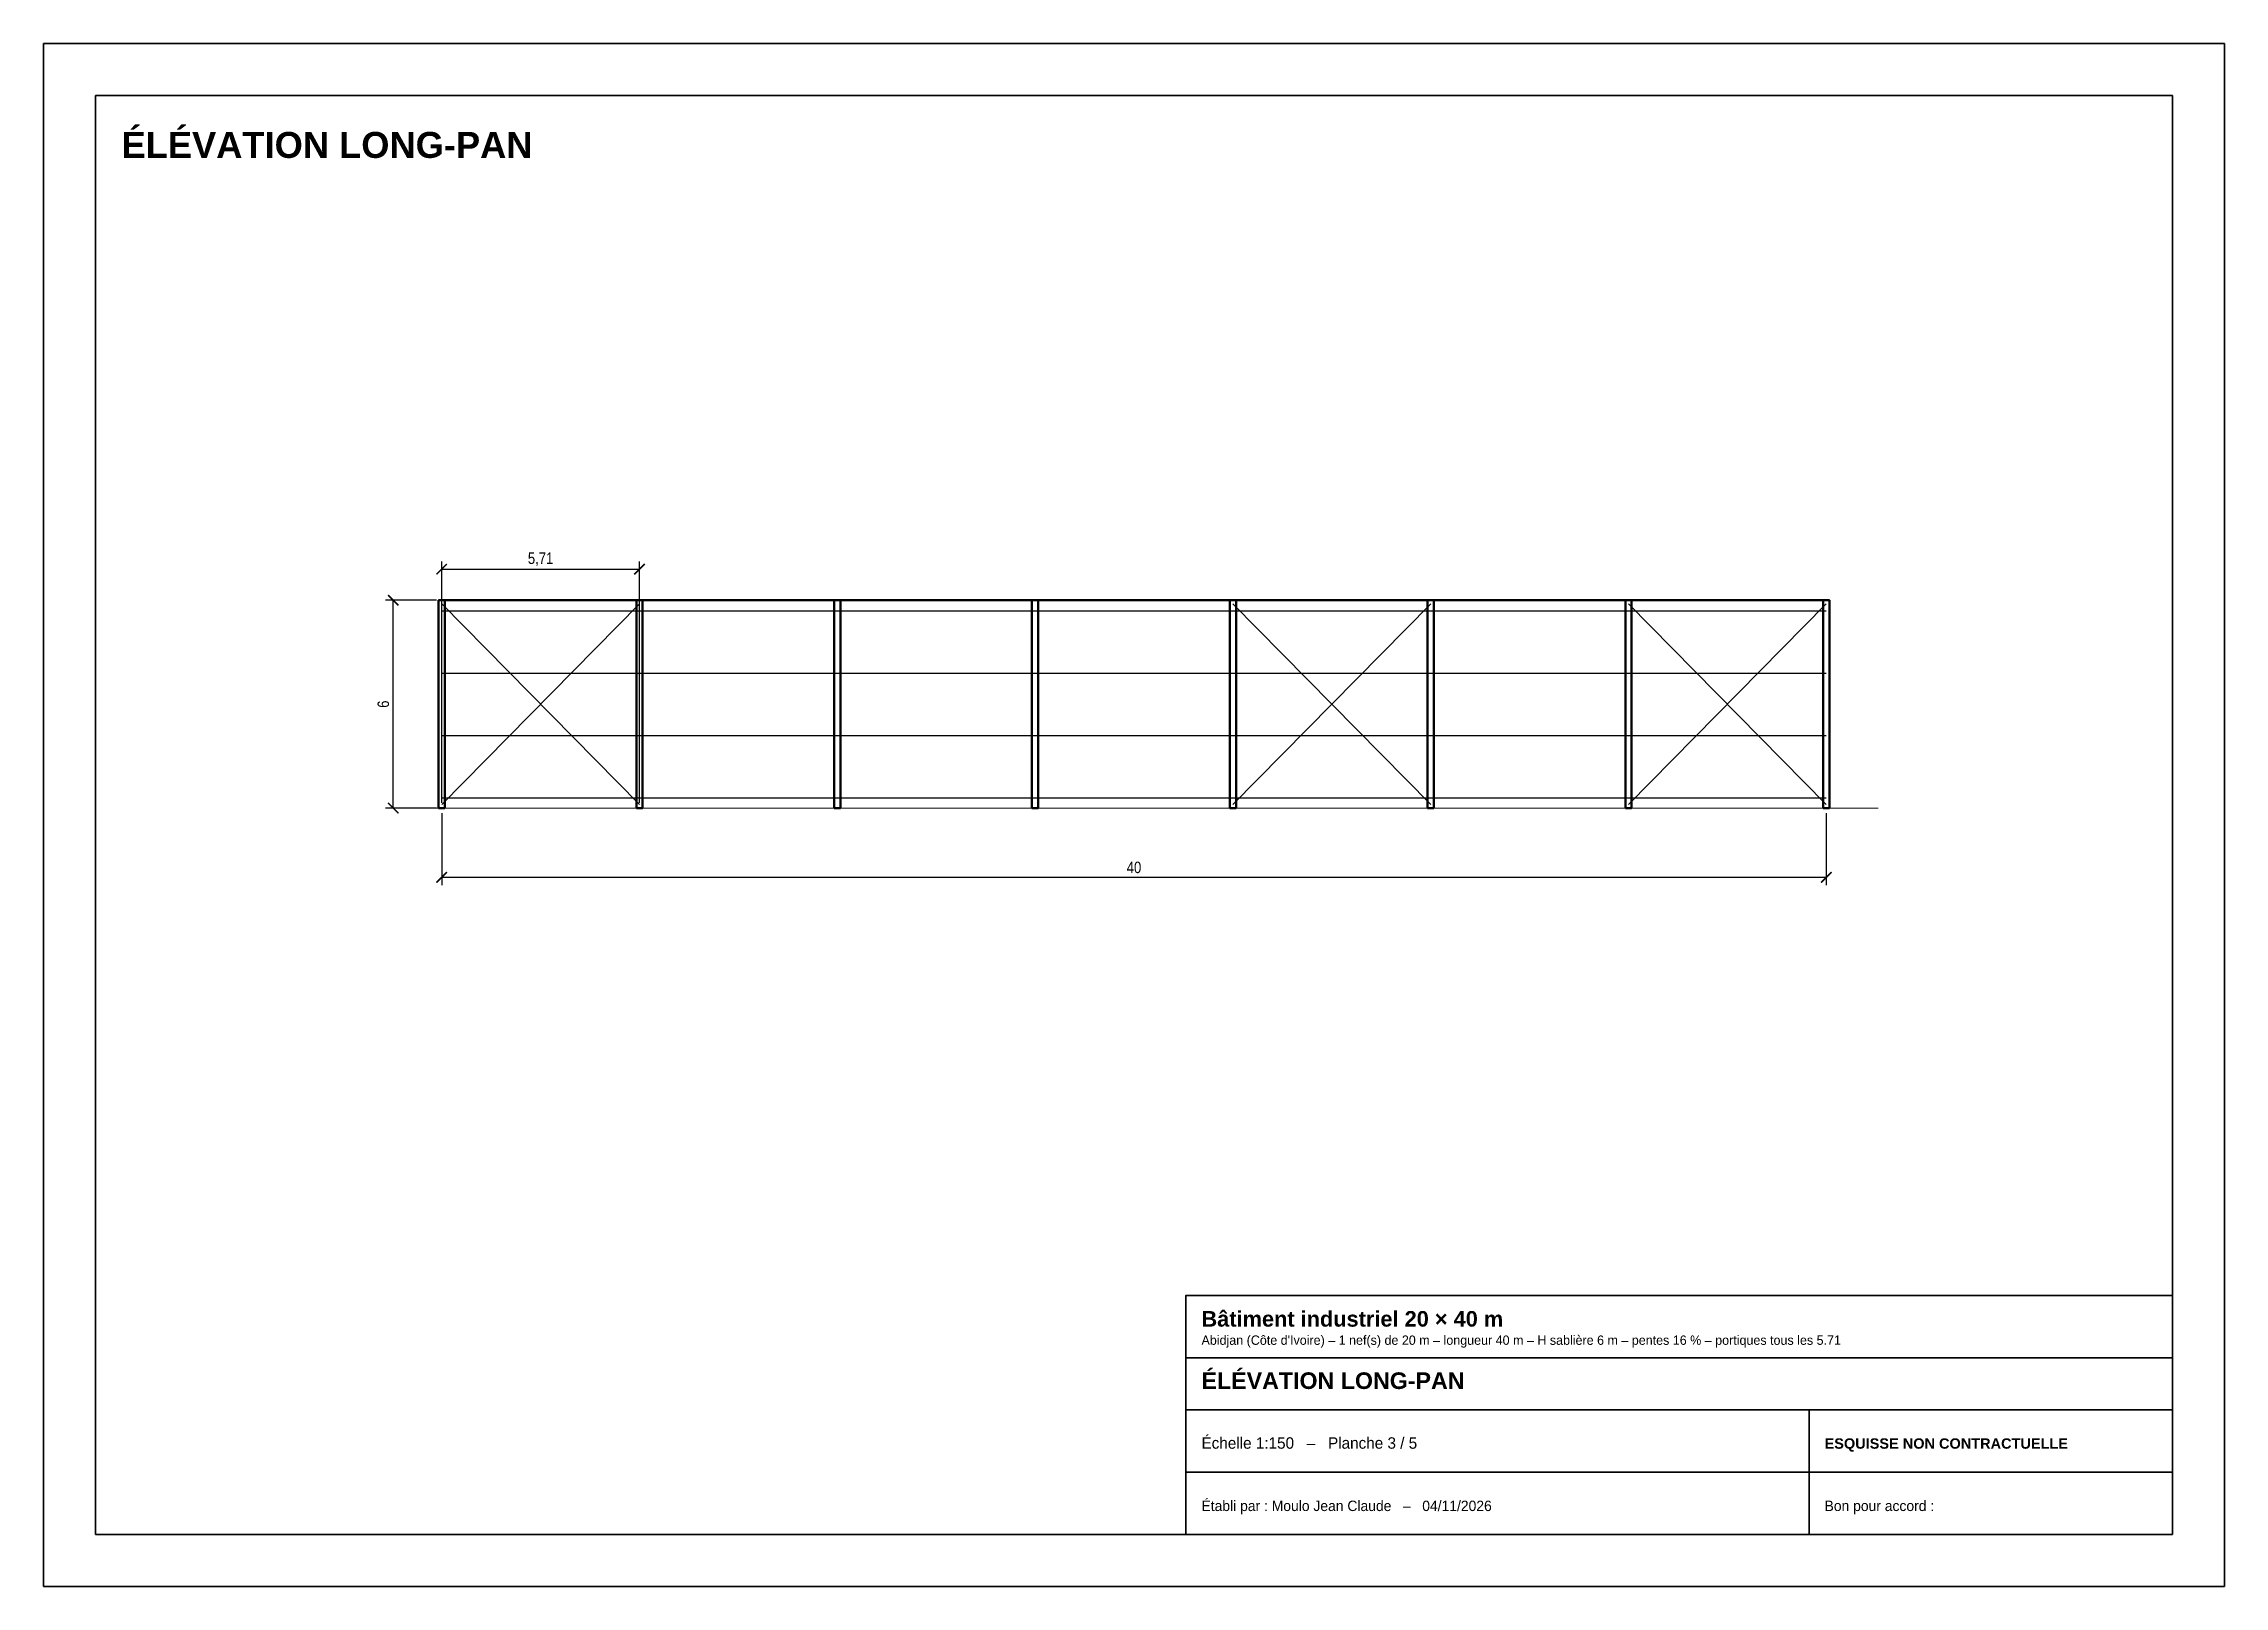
# Model space of a CAD drawing. Header units: metres. Extents: x 0 to 274, y 0 to 45.
# Drawn here: x 105.8 to 168.8, y 0 to 44.5 of the extents above; entities that cross this region are included whole.
import ezdxf

# ---------------------------------------------------------------- set-up
doc = ezdxf.new("R2010")
doc.units = ezdxf.units.M
for name, color, linetype, lineweight in [('CARTOUCHE', 7, 'Continuous', 35), ('CHARPENTE', 5, 'Continuous', 50), ('CHARPENTE_SECOND', 4, 'Continuous', 25), ('CONTREVENTEMENT', 30, 'Continuous', 25), ('COTES', 7, 'Continuous', 18), ('TEXTE', 7, 'Continuous', 18)]:
    doc.layers.add(name, color=color, linetype=linetype, lineweight=lineweight)
doc.styles.add('GRAS', font='arialbd.ttf')
doc.styles.add('OpenSansCondensed-Light', font='OpenSansCondensed-Light.ttf')
doc.dimstyles.new('COTES_150', dxfattribs={"dimtxt": 0.33, "dimasz": 0.3, "dimexe": 0.225, "dimexo": 0.15, "dimgap": 0.12, "dimtad": 1, "dimzin": 12, "dimtxsty": 'OpenSansCondensed-Light', "dimblk": 'ARCHTICK', "dimcen": 2.5, "dimazin": 3, "dimtfac": 0.5, "dimtmove": 2, "dimatfit": 3})

msp = doc.modelspace()

# ---------------------------------------------------------------- texts
at = {"layer": 'TEXTE', "style": 'GRAS'}
for s, height, p in [('ÉLÉVATION LONG-PAN', 0.75, (108, 41.25)), ('Bâtiment industriel 20 × 40 m', 0.45, (139.2, 7.5)), ('ÉLÉVATION LONG-PAN', 0.48, (139.2, 5.7)), ('ESQUISSE NON CONTRACTUELLE', 0.3, (157.2, 3.975))]:
    msp.add_text(s, height=height, dxfattribs=at).set_placement(p)
at = {"layer": 'TEXTE'}
for s, height, p in [("Abidjan (Côte d'Ivoire) – 1 nef(s) de 20 m – longueur 40 m – H sablière 6 m – pentes 16 % – portiques tous les 5.71 ", 0.27, (139.2, 6.975)), ('Échelle 1:150   –   Planche 3 / 5', 0.33, (139.2, 3.975)), ('Établi par : Moulo Jean Claude   –   04/11/2026', 0.3, (139.2, 2.175)), ('Bon pour accord :', 0.3, (157.2, 2.175))]:
    msp.add_text(s, height=height, dxfattribs=at).set_placement(p)

# ---------------------------------------------------------------- blocks, each defined once
blk = doc.blocks.new('_ARCHTICK')
at = {"color": 0, "linetype": 'BYBLOCK', "const_width": 0.15}
blk.add_lwpolyline([(-0.5, -0.5), (0.5, 0.5)], dxfattribs=at)

# ---------------------------------------------------------------- dimensions: what is measured, and where the dimension line sits
at = {"layer": 'COTES'}
for base, p2 in [((117.25, 29.375), (122.964, 22.475)), ((117.25, 20.475), (157.25, 22.475))]:
    msp.add_linear_dim(base=base, p1=(117.25, 22.475), p2=p2, dimstyle='COTES_150', dxfattribs=at).render()
msp.add_linear_dim(base=(115.85, 22.475), p1=(117.25, 22.475), p2=(117.25, 28.475), angle=90, dimstyle='COTES_150', dxfattribs=at).render()

# ---------------------------------------------------------------- linework, layer by layer
at = {"layer": 'CARTOUCHE'}
for p, q in [((138.75, 6.6), (167.25, 6.6)), ((138.75, 5.1), (167.25, 5.1)), ((156.75, 1.5), (156.75, 5.1)), ((138.75, 3.3), (167.25, 3.3))]:
    msp.add_line(p, q, dxfattribs=at)
for points in [[(105.75, 0), (168.75, 0), (168.75, 44.55), (105.75, 44.55)], [(107.25, 1.5), (167.25, 1.5), (167.25, 43.05), (107.25, 43.05)], [(138.75, 1.5), (167.25, 1.5), (167.25, 8.4), (138.75, 8.4)]]:
    msp.add_lwpolyline(points, close=True, dxfattribs=at)
at = {"layer": 'CHARPENTE'}
msp.add_line((117.25, 28.475), (157.25, 28.475), dxfattribs=at)
for points in [[(117.16, 22.475), (117.34, 22.475), (117.34, 28.475), (117.16, 28.475)], [(122.874, 22.475), (123.054, 22.475), (123.054, 28.475), (122.874, 28.475)], [(128.589, 22.475), (128.769, 22.475), (128.769, 28.475), (128.589, 28.475)], [(134.303, 22.475), (134.483, 22.475), (134.483, 28.475), (134.303, 28.475)], [(140.017, 22.475), (140.197, 22.475), (140.197, 28.475), (140.017, 28.475)], [(145.731, 22.475), (145.911, 22.475), (145.911, 28.475), (145.731, 28.475)], [(151.446, 22.475), (151.626, 22.475), (151.626, 28.475), (151.446, 28.475)], [(157.16, 22.475), (157.34, 22.475), (157.34, 28.475), (157.16, 28.475)]]:
    msp.add_lwpolyline(points, close=True, dxfattribs=at)
at = {"layer": 'CHARPENTE_SECOND'}
for p, q in [((117.25, 28.175), (157.25, 28.175)), ((117.25, 26.375), (157.25, 26.375)), ((117.25, 24.575), (157.25, 24.575)), ((117.25, 22.775), (157.25, 22.775))]:
    msp.add_line(p, q, dxfattribs=at)
at = {"layer": 'CONTREVENTEMENT'}
for p, q in [((117.25, 22.575), (122.964, 28.375)), ((122.964, 22.575), (117.25, 28.375)), ((140.107, 22.575), (145.821, 28.375)), ((145.821, 22.575), (140.107, 28.375)), ((151.536, 22.575), (157.25, 28.375)), ((157.25, 22.575), (151.536, 28.375))]:
    msp.add_line(p, q, dxfattribs=at)
at = {"layer": 'TEXTE'}
msp.add_line((115.75, 22.475), (158.75, 22.475), dxfattribs=at)

msp.set_redraw_order([(e.dxf.handle, doc.entitydb.next_handle()) for e in msp.query("TEXT MTEXT ATTDEF DIMENSION ARC_DIMENSION")])  # texts and dimensions are drawn at this point

doc.saveas('drawing.dxf')
